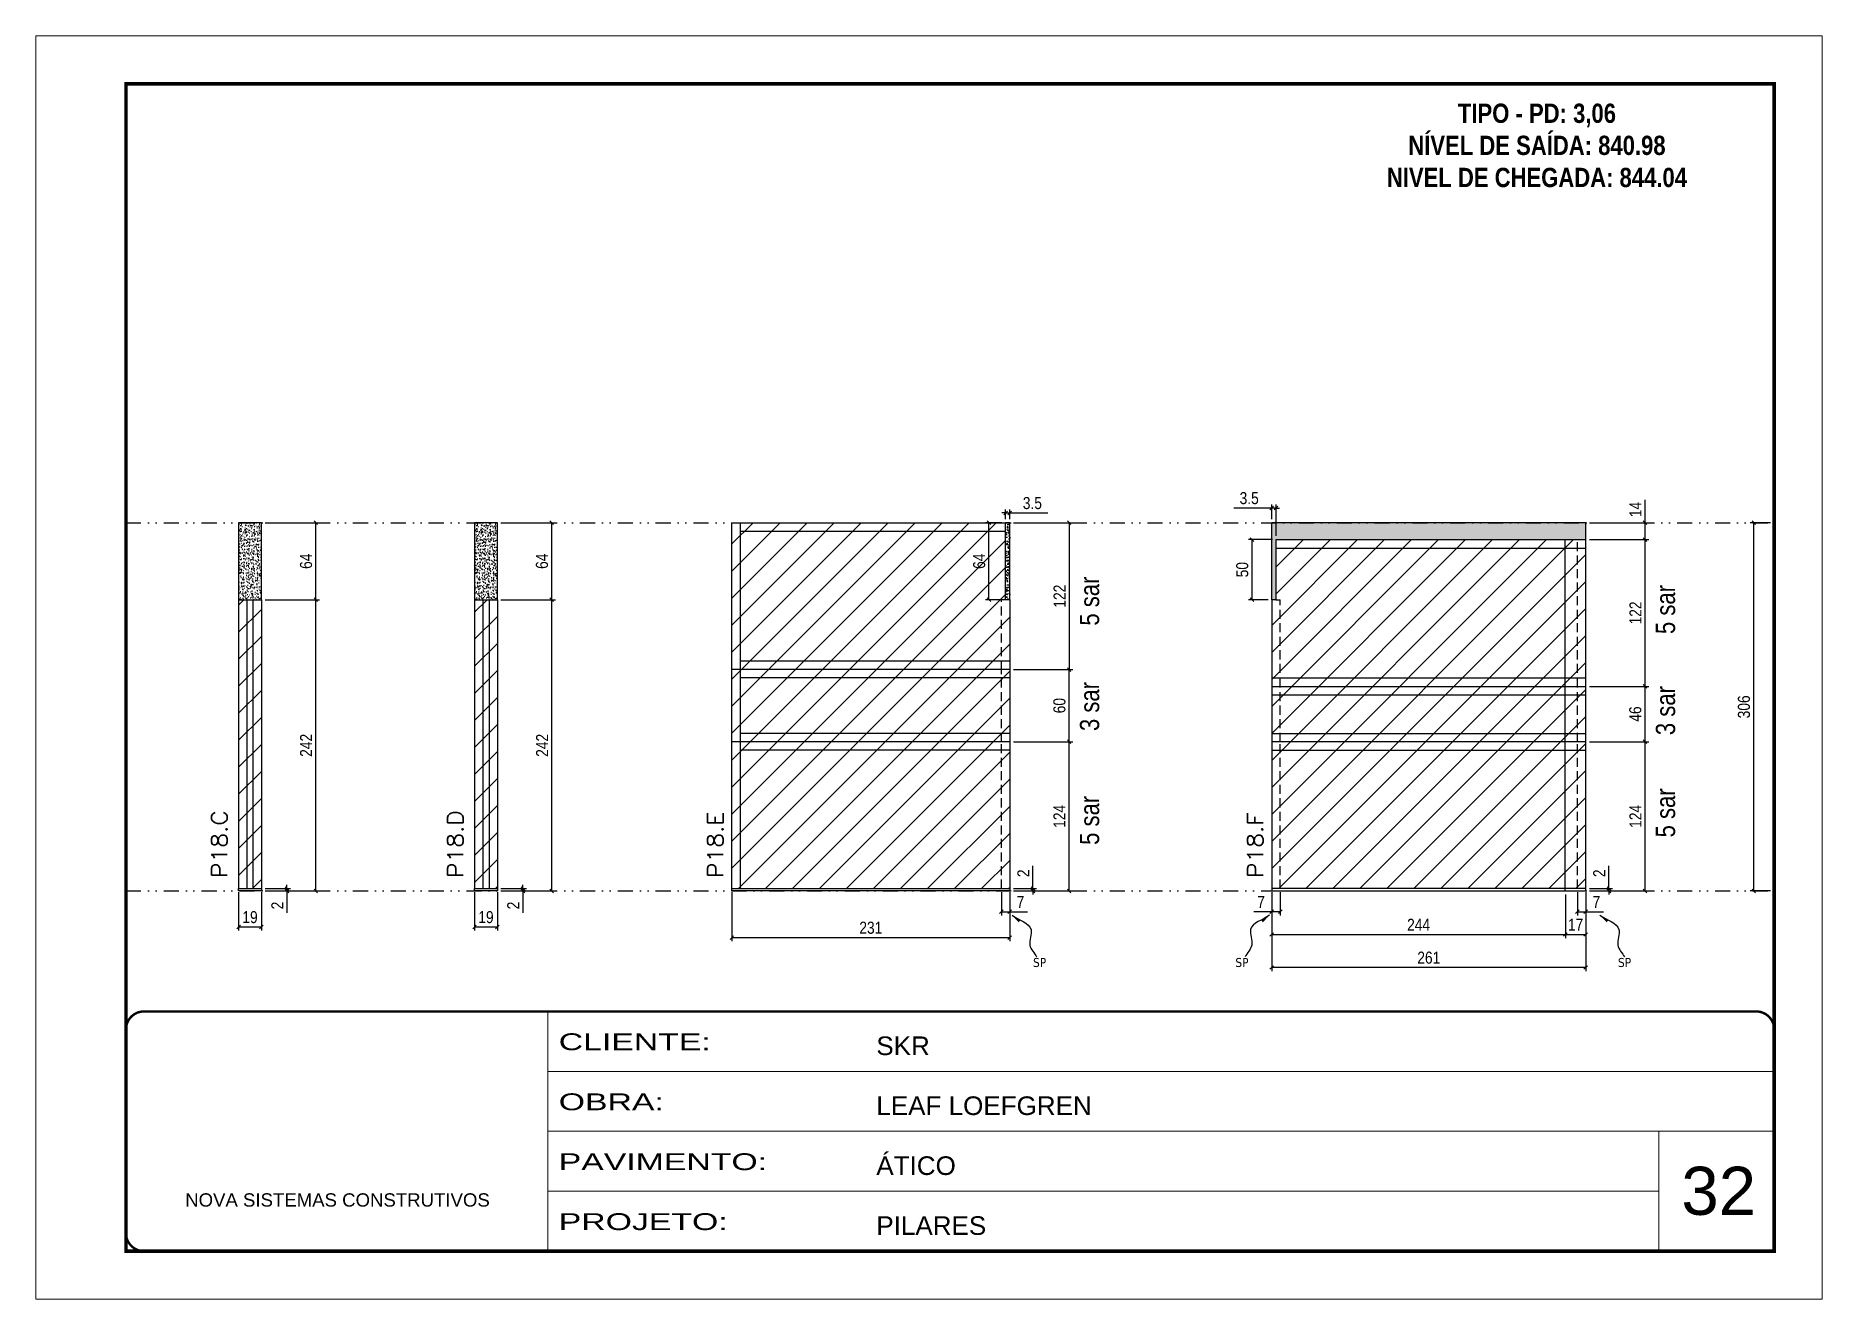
# Model space of a CAD drawing. Extents: x 14400 to 27878, y -21631 to 6985.
# Drawn here: x 19182 to 20667, y -2105 to -1055 of the extents above; entities that cross this region are included whole.
import ezdxf

# ---------------------------------------------------------------- set-up
doc = ezdxf.new("R2010")
doc.units = 0
for name, pattern in [('CONTINUO', [0]), ('DASHED', [0.75, 0.5, -0.25]), ('DIVIDE2', [0.625, 0.25, -0.125, 0, -0.125, 0, -0.125]), ('HIDDEN', [0.375, 0.25, -0.125])]:
    doc.linetypes.add(name, pattern=pattern)
for name, color, linetype, lineweight in [('CARIMBO', 255, 'Continuous', 9), ('Folhas', 255, 'Continuous', 9), ('Hachura', 251, 'Continuous', 9), ('SARRAFO DE PRESSAO', 251, 'DASHED', 9), ('Texto Seção', 7, 'Continuous', 15)]:
    doc.layers.add(name, color=color, linetype=linetype, lineweight=lineweight)
for name, color, linetype in [('COTA', 241, 'Continuous'), ('NOMENCLATURA', 7, 'Continuous'), ('Nível', 160, 'Continuous'), ('Painéis', 200, 'Continuous'), ('SARR_2.2x7', 40, 'Continuous'), ('texto', 7, 'Continuous')]:
    doc.layers.add(name, color=color, linetype=linetype)
doc.styles.add('ARIAL', font='arial.ttf')
doc.styles.add('ARIAL_NARROW', font='ARIALN.TTF', dxfattribs={"height": 0.2})
doc.styles.add('COTA TECNICA', font='techl___.ttf', dxfattribs={"height": 10})
doc.styles.add('COTA TECNICA-50', font='techl___.ttf', dxfattribs={"height": 10})
doc.styles.add('REGUA-120', font='ROMANS.shx', dxfattribs={"height": 15})
doc.styles.add('ROMANC', font='techb___.ttf', dxfattribs={"height": 2.5})
doc.styles.get("Standard").update_dxf_attribs({"font": 'arial.ttf'})
doc.styles.add('Tecnologia', font='')
doc.styles.get('Tecnologia').set_extended_font_data('Forgotten Futurist')
doc.dimstyles.new('COTA PAINEL-50', dxfattribs={"dimtxt": 10, "dimasz": 3, "dimexe": 3, "dimexo": 3, "dimgap": 3, "dimtad": 1, "dimdec": 1, "dimzin": 12, "dimdsep": 46, "dimtxsty": 'COTA TECNICA-50', "dimblk1": 'OBLIQUE', "dimblk2": 'OBLIQUE', "dimsah": 1, "dimcen": 0.9, "dimclrd": 4, "dimclre": 4, "dimclrt": 240, "dimadec": 1, "dimazin": 3, "dimtfac": 1, "dimtdec": 1, "dimtmove": 0, "dimatfit": 3, "dimfxl": 1, "dimtolj": 1, "dimtzin": 12, "dimarcsym": 0})
doc.dimstyles.new('PAINEL', dxfattribs={"dimtxt": 10, "dimasz": 3, "dimexe": 3, "dimexo": 3, "dimgap": 3, "dimtad": 1, "dimdec": 1, "dimzin": 12, "dimdsep": 46, "dimtxsty": 'COTA TECNICA', "dimblk1": 'OBLIQUE', "dimblk2": 'OBLIQUE', "dimsah": 1, "dimcen": 0.9, "dimclrd": 4, "dimclre": 4, "dimclrt": 240, "dimadec": 1, "dimazin": 3, "dimtfac": 1, "dimtdec": 1, "dimtmove": 0, "dimatfit": 3, "dimfxl": 1, "dimtolj": 1, "dimtzin": 12, "dimarcsym": 0})
doc.dimstyles.get("Standard").update_dxf_attribs({"dimtxt": 0.18, "dimasz": 0.18, "dimexe": 0.18, "dimexo": 0.0625, "dimgap": 0.09, "dimtad": 0, "dimtih": 1, "dimtoh": 1, "dimdec": 4, "dimzin": 0, "dimdsep": 46, "dimtxsty": 'Standard', "dimcen": 0.09, "dimadec": 0, "dimazin": 0, "dimtfac": 1, "dimtdec": 4, "dimtofl": 0, "dimtmove": 0, "dimatfit": 3, "dimfxl": 1, "dimtolj": 1, "dimtzin": 0, "dimarcsym": 0})
pattern_1 = [(50, (4768.5, 1148.575), (5.4655401, -0.4781726), [0.5715, -6.2865]), (355, (4768.5, 1148.575), (-1.0573026, 5.7317054), [0.4572, -5.0292175]), (100.451445, (4768.9555, 1148.535), (4.4082374, 5.2535326), [0.4857003, -5.3427073]), (46.1842, (4768.5, 1150.099), (8.1323712, -1.2612698), [0.85725, -9.42975]), (96.63556, (4769.178, 1149.994), (7.122124, 7.4227837), [0.7285507, -8.0140682]), (351.18415, (4768.5, 1150.099), (7.122124, 7.4227837), [0.685799, -7.543792]), (21, (4769.262, 1149.718), (4.5484317, -3.067956), [0.5715, -6.2865]), (326, (4769.262, 1149.718), (1.8540609, 5.525639), [0.4572, -5.0292]), (71.451445, (4769.641, 1149.4624), (6.4024926, 2.457683), [0.4857003, -5.3426981]), (37.5, (4768.5, 1148.5751), (0.0926581, 2.53665117), [0, -4.96824, 0, -5.1054, 0, -5.04825]), (7.5, (4768.5, 1148.575), (2.00458988, 3.00541724), [0, -2.91084, 0, -4.85394, 0, -1.92405]), (327.5, (4766.8007, 1148.5751), (4.06771786, -0.17186232), [0, -1.905, 0, -5.9436, 0, -7.8867]), (317.5, (4766.0387, 1148.575), (4.44387544, 0.7627947), [0, -2.4765, 0, -3.94716, 0, -5.6007])]

msp = doc.modelspace()

# ---------------------------------------------------------------- texts
at = {"layer": 'CARIMBO', "style": 'ARIAL'}
msp.add_text('32', height=40, dxfattribs=at).set_placement((20549.828, -2035.155))
at = {"layer": 'NOMENCLATURA', "style": 'ARIAL_NARROW'}
for s, p in [('5 sar', (20065.89, -1545.496)), ('5 sar', (20544.621, -1552.496)), ('3 sar', (20065.89, -1633.101)), ('3 sar', (20544.621, -1636.496)), ('5 sar', (20065.89, -1727.692)), ('5 sar', (20544.621, -1721.496))]:
    msp.add_text(s, height=16, rotation=90, dxfattribs=at).set_placement(p)
at = {"layer": 'NOMENCLATURA', "color": 2, "insert": (20429.806, -1111.713), "char_height": 16, "attachment_point": 2, "style": 'ROMANC'}
msp.add_mtext_dynamic_manual_height_columns('TIPO - PD: 3,06\\PNÍVEL DE SAÍDA: 840.98\\PNIVEL DE CHEGADA: 844.04', width=432.35115, gutter_width=1, heights=[0], dxfattribs=at)
at = {"layer": 'texto', "color": 0, "char_height": 7.5, "attachment_point": 5}
for insert in [(20016.424, -1825.506), (20184.601, -1825.506), (20502.625, -1825.506)]:
    msp.add_mtext('{\\fTahoma|b0|i0|c0|p34;\\C4;SP}', dxfattribs=dict(at, insert=insert))
at = {"layer": 'Texto Seção', "style": 'REGUA-120', "width": 1.1}
for s, p in [('P18.C', (19341.108, -1755.252)), ('P18.D', (19537.283, -1755.252)), ('P18.E', (19753.398, -1755.252)), ('P18.F', (20202.129, -1755.252))]:
    msp.add_text(s, height=13, rotation=90, dxfattribs=at).set_placement(p)

# ---------------------------------------------------------------- blocks, each defined once
blk = doc.blocks.new('9999999999')
at = {"color": 30, "linetype": 'CONTINUO'}
for p, q in [((98564.6, 34230.2), (98564.6, 34429.4)), ((98564.6, 34379.6), (99584, 34379.6)), ((98564.6, 34329.8), (99488, 34329.8)), ((99584, 34329.8), (99488, 34329.8)), ((99488, 34329.8), (99488, 34230.2)), ((98564.6, 34280), (99488, 34280))]:
    blk.add_line(p, q, dxfattribs=at)
at = {"color": 30, "linetype": 'CONTINUO', "const_width": 2}
blk.add_lwpolyline([(99584, 34230.2), (99584, 34414.4, 0.414214), (99569, 34429.4), (98229, 34429.4, 0.414214), (98214, 34414.4), (98214, 34245.2, 0.414214), (98229, 34230.2), (99584, 34230.2)], format="xyb", dxfattribs=at)
at = {"layer": 'Folhas'}
blk.add_lwpolyline([(98139, 34190.2), (99624, 34190.2), (99624, 35240.2), (98139, 35240.2)], close=True, dxfattribs=at)
at = {"layer": 'Folhas', "color": 30, "const_width": 3}
blk.add_lwpolyline([(98214, 34230.2), (99584, 34230.2), (99584, 35200.2), (98214, 35200.2)], close=True, dxfattribs=at)
at = {"color": 7, "linetype": 'Continuous', "ltscale": 5, "style": 'ARIAL'}
for s, height, p in [('SKR', 15.48, (98837.7, 34393.1)), ('LEAF LOEFGREN', 15.483, (98837.7, 34343.3)), ('ÁTICO', 15.48, (98837.7, 34293.5)), ('NOVA SISTEMAS CONSTRUTIVOS', 11.059, (98263.2, 34267.2)), ('PILARES', 15.48, (98837.7, 34243.7))]:
    blk.add_text(s, height=height, dxfattribs=at).set_placement(p)
at = {"layer": 'Folhas', "color": 7, "style": 'Tecnologia', "width": 1.5}
for s, p in [('CLIENTE:', (98573.7, 34397.2)), ('OBRA:', (98573.7, 34347.3)), ('PAVIMENTO:', (98573.7, 34297.5)), ('PROJETO:', (98573.7, 34247.7))]:
    blk.add_text(s, height=14, dxfattribs=at).set_placement(p)
blk = doc.blocks.new('_Oblique')
at = {"color": 0, "linetype": 'ByBlock', "lineweight": -2}
blk.add_line((-0.5, -0.5), (0.5, 0.5), dxfattribs=at)
blk = doc.blocks.new('*D1845')
at = {"layer": 'COTA', "color": 4, "lineweight": -2, "transparency": 16777216}
for p, q in [((20209.4, -1767), (20209.4, -1832.6)), ((20470.4, -1767), (20470.4, -1832.6)), ((20470.4, -1829.6), (20209.4, -1829.6))]:
    blk.add_line(p, q, dxfattribs=at)
at = {"layer": 'Defpoints', "color": 0, "transparency": 16777216}
for p in [(20209.4, -1764), (20470.4, -1764), (20209.4, -1829.6)]:
    blk.add_point(p, dxfattribs=at)
at = {"layer": 'COTA', "color": 4, "lineweight": -2, "transparency": 16777216, "xscale": 3, "yscale": 3, "zscale": 3, "rotation": 180}
blk.add_blockref('_Oblique', (20209.4, -1829.6), dxfattribs=at)
at = {"layer": 'COTA', "color": 4, "lineweight": -2, "transparency": 16777216, "xscale": 3, "yscale": 3, "zscale": 3}
blk.add_blockref('_Oblique', (20470.4, -1829.6), dxfattribs=at)
at = {"layer": 'COTA', "color": 240, "transparency": 16777216, "insert": (20339.9, -1821.5), "char_height": 10, "attachment_point": 5, "style": 'COTA TECNICA'}
blk.add_mtext('\\A1;261', dxfattribs=at)
blk = doc.blocks.new('*D1846')
at = {"layer": 'COTA', "color": 4, "lineweight": -2, "transparency": 16777216}
for p, q in [((20463.4, -1767), (20463.4, -1786.3)), ((20470.4, -1769), (20470.4, -1786.3)), ((20463.4, -1783.3), (20470.4, -1783.3)), ((20470.4, -1783.3), (20485.1, -1783.3))]:
    blk.add_line(p, q, dxfattribs=at)
at = {"layer": 'Defpoints', "color": 0, "transparency": 16777216}
for p in [(20463.4, -1764), (20470.4, -1766), (20470.4, -1783.3)]:
    blk.add_point(p, dxfattribs=at)
at = {"layer": 'COTA', "color": 4, "lineweight": -2, "transparency": 16777216, "xscale": 3, "yscale": 3, "zscale": 3, "rotation": 180}
blk.add_blockref('_Oblique', (20463.4, -1783.3), dxfattribs=at)
at = {"layer": 'COTA', "color": 4, "lineweight": -2, "transparency": 16777216, "xscale": 3, "yscale": 3, "zscale": 3}
blk.add_blockref('_Oblique', (20470.4, -1783.3), dxfattribs=at)
at = {"layer": 'COTA', "color": 240, "transparency": 16777216, "insert": (20479.2, -1775.2), "char_height": 10, "attachment_point": 5, "style": 'COTA TECNICA-50'}
blk.add_mtext('\\A1;7', dxfattribs=at)
blk = doc.blocks.new('*D1847')
at = {"layer": 'COTA', "color": 4, "lineweight": -2, "transparency": 16777216}
for p, q in [((20216.4, -1767), (20216.4, -1786.3)), ((20209.4, -1769), (20209.4, -1786.3)), ((20209.4, -1783.3), (20194.6, -1783.3)), ((20216.4, -1783.3), (20209.4, -1783.3))]:
    blk.add_line(p, q, dxfattribs=at)
at = {"layer": 'Defpoints', "color": 0, "transparency": 16777216}
for p in [(20209.4, -1766), (20216.4, -1764), (20209.4, -1783.3)]:
    blk.add_point(p, dxfattribs=at)
at = {"layer": 'COTA', "color": 4, "lineweight": -2, "transparency": 16777216, "xscale": 3, "yscale": 3, "zscale": 3, "rotation": 180}
blk.add_blockref('_Oblique', (20209.4, -1783.3), dxfattribs=at)
at = {"layer": 'COTA', "color": 4, "lineweight": -2, "transparency": 16777216, "xscale": 3, "yscale": 3, "zscale": 3}
blk.add_blockref('_Oblique', (20216.4, -1783.3), dxfattribs=at)
at = {"layer": 'COTA', "color": 240, "transparency": 16777216, "insert": (20200.5, -1775.2), "char_height": 10, "attachment_point": 5, "style": 'COTA TECNICA-50'}
blk.add_mtext('\\A1;7', dxfattribs=at)
blk = doc.blocks.new('*D1848')
at = {"layer": 'COTA', "color": 4, "lineweight": -2, "transparency": 16777216}
for p, q in [((20489.6, -1764), (20489.6, -1745.2)), ((20473.4, -1764), (20492.6, -1764)), ((20473.4, -1766), (20492.6, -1766)), ((20489.6, -1766), (20489.6, -1764)), ((20489.6, -1766), (20489.6, -1769))]:
    blk.add_line(p, q, dxfattribs=at)
at = {"layer": 'Defpoints', "color": 0, "transparency": 16777216}
for p in [(20470.4, -1764), (20470.4, -1766), (20489.6, -1766)]:
    blk.add_point(p, dxfattribs=at)
at = {"layer": 'COTA', "color": 4, "lineweight": -2, "transparency": 16777216, "xscale": 3, "yscale": 3, "zscale": 3}
for p, rotation in [((20489.6, -1764), 270), ((20489.6, -1766), 90)]:
    blk.add_blockref('_Oblique', p, dxfattribs=dict(at, rotation=rotation))
at = {"layer": 'COTA', "color": 240, "transparency": 16777216, "insert": (20481.6, -1751.3), "char_height": 10, "attachment_point": 5, "rotation": 90, "style": 'COTA TECNICA-50'}
blk.add_mtext('\\A1;2', dxfattribs=at)
blk = doc.blocks.new('*D1849')
at = {"layer": 'COTA', "color": 4, "lineweight": -2, "transparency": 16777216}
for p, q in [((20453.4, -1769), (20453.4, -1805.2)), ((20470.4, -1769), (20470.4, -1805.2)), ((20453.4, -1802.2), (20470.4, -1802.2))]:
    blk.add_line(p, q, dxfattribs=at)
at = {"layer": 'Defpoints', "color": 0, "transparency": 16777216}
for p in [(20453.4, -1766), (20470.4, -1766), (20470.4, -1802.2)]:
    blk.add_point(p, dxfattribs=at)
at = {"layer": 'COTA', "color": 4, "lineweight": -2, "transparency": 16777216, "xscale": 3, "yscale": 3, "zscale": 3, "rotation": 180}
blk.add_blockref('_Oblique', (20453.4, -1802.2), dxfattribs=at)
at = {"layer": 'COTA', "color": 4, "lineweight": -2, "transparency": 16777216, "xscale": 3, "yscale": 3, "zscale": 3}
blk.add_blockref('_Oblique', (20470.4, -1802.2), dxfattribs=at)
at = {"layer": 'COTA', "color": 240, "transparency": 16777216, "insert": (20461.9, -1794.1), "char_height": 10, "attachment_point": 5, "style": 'COTA TECNICA'}
blk.add_mtext('\\A1;17', dxfattribs=at)
blk = doc.blocks.new('*D1850')
at = {"layer": 'COTA', "color": 4, "lineweight": -2, "transparency": 16777216}
for p, q in [((20209.4, -1769), (20209.4, -1805.2)), ((20453.4, -1769), (20453.4, -1805.2)), ((20209.4, -1802.2), (20453.4, -1802.2))]:
    blk.add_line(p, q, dxfattribs=at)
at = {"layer": 'Defpoints', "color": 0, "transparency": 16777216}
for p in [(20209.4, -1766), (20453.4, -1766), (20453.4, -1802.2)]:
    blk.add_point(p, dxfattribs=at)
at = {"layer": 'COTA', "color": 4, "lineweight": -2, "transparency": 16777216, "xscale": 3, "yscale": 3, "zscale": 3, "rotation": 180}
blk.add_blockref('_Oblique', (20209.4, -1802.2), dxfattribs=at)
at = {"layer": 'COTA', "color": 4, "lineweight": -2, "transparency": 16777216, "xscale": 3, "yscale": 3, "zscale": 3}
blk.add_blockref('_Oblique', (20453.4, -1802.2), dxfattribs=at)
at = {"layer": 'COTA', "color": 240, "transparency": 16777216, "insert": (20331.4, -1794.1), "char_height": 10, "attachment_point": 5, "style": 'COTA TECNICA'}
blk.add_mtext('\\A1;244', dxfattribs=at)
blk = doc.blocks.new('*D1851')
at = {"layer": 'COTA', "color": 4, "lineweight": -2, "transparency": 16777216}
for p, q in [((19760.6, -1767), (19760.6, -1807.8)), ((19991.6, -1767), (19991.6, -1807.8)), ((19760.6, -1804.8), (19991.6, -1804.8))]:
    blk.add_line(p, q, dxfattribs=at)
at = {"layer": 'Defpoints', "color": 0, "transparency": 16777216}
for p in [(19760.6, -1764), (19991.6, -1764), (19991.6, -1804.8)]:
    blk.add_point(p, dxfattribs=at)
at = {"layer": 'COTA', "color": 4, "lineweight": -2, "transparency": 16777216, "xscale": 3, "yscale": 3, "zscale": 3, "rotation": 180}
blk.add_blockref('_Oblique', (19760.6, -1804.8), dxfattribs=at)
at = {"layer": 'COTA', "color": 4, "lineweight": -2, "transparency": 16777216, "xscale": 3, "yscale": 3, "zscale": 3}
blk.add_blockref('_Oblique', (19991.6, -1804.8), dxfattribs=at)
at = {"layer": 'COTA', "color": 240, "transparency": 16777216, "insert": (19876.1, -1796.6), "char_height": 10, "attachment_point": 5, "style": 'COTA TECNICA'}
blk.add_mtext('\\A1;231', dxfattribs=at)
blk = doc.blocks.new('*D1852')
at = {"layer": 'COTA', "color": 4, "lineweight": -2, "transparency": 16777216}
for p, q in [((19984.6, -1767), (19984.6, -1786.3)), ((19991.6, -1769), (19991.6, -1786.3)), ((19984.6, -1783.3), (19991.6, -1783.3)), ((19991.6, -1783.3), (20006.4, -1783.3))]:
    blk.add_line(p, q, dxfattribs=at)
at = {"layer": 'Defpoints', "color": 0, "transparency": 16777216}
for p in [(19984.6, -1764), (19991.6, -1766), (19991.6, -1783.3)]:
    blk.add_point(p, dxfattribs=at)
at = {"layer": 'COTA', "color": 4, "lineweight": -2, "transparency": 16777216, "xscale": 3, "yscale": 3, "zscale": 3, "rotation": 180}
blk.add_blockref('_Oblique', (19984.6, -1783.3), dxfattribs=at)
at = {"layer": 'COTA', "color": 4, "lineweight": -2, "transparency": 16777216, "xscale": 3, "yscale": 3, "zscale": 3}
blk.add_blockref('_Oblique', (19991.6, -1783.3), dxfattribs=at)
at = {"layer": 'COTA', "color": 240, "transparency": 16777216, "insert": (20000.5, -1775.2), "char_height": 10, "attachment_point": 5, "style": 'COTA TECNICA-50'}
blk.add_mtext('\\A1;7', dxfattribs=at)
blk = doc.blocks.new('*D1853')
at = {"layer": 'COTA', "color": 4, "lineweight": -2, "transparency": 16777216}
for p, q in [((20010.9, -1764), (20010.9, -1745.2)), ((19994.6, -1764), (20013.9, -1764)), ((19994.6, -1766), (20013.9, -1766)), ((20010.9, -1766), (20010.9, -1764)), ((20010.9, -1766), (20010.9, -1769))]:
    blk.add_line(p, q, dxfattribs=at)
at = {"layer": 'Defpoints', "color": 0, "transparency": 16777216}
for p in [(19991.6, -1764), (19991.6, -1766), (20010.9, -1766)]:
    blk.add_point(p, dxfattribs=at)
at = {"layer": 'COTA', "color": 4, "lineweight": -2, "transparency": 16777216, "xscale": 3, "yscale": 3, "zscale": 3}
for p, rotation in [((20010.9, -1764), 270), ((20010.9, -1766), 90)]:
    blk.add_blockref('_Oblique', p, dxfattribs=dict(at, rotation=rotation))
at = {"layer": 'COTA', "color": 240, "transparency": 16777216, "insert": (20002.9, -1751.3), "char_height": 10, "attachment_point": 5, "rotation": 90, "style": 'COTA TECNICA-50'}
blk.add_mtext('\\A1;2', dxfattribs=at)
blk = doc.blocks.new('*D1854')
at = {"layer": 'COTA', "color": 4, "lineweight": -2, "transparency": 16777216}
for p, q in [((19994.6, -1642), (20044, -1642)), ((20041, -1766), (20041, -1642)), ((19994.6, -1766), (20044, -1766))]:
    blk.add_line(p, q, dxfattribs=at)
at = {"layer": 'Defpoints', "color": 0, "transparency": 16777216}
for p in [(19991.6, -1642), (20041, -1642), (19991.6, -1766)]:
    blk.add_point(p, dxfattribs=at)
at = {"layer": 'COTA', "color": 4, "lineweight": -2, "transparency": 16777216, "xscale": 3, "yscale": 3, "zscale": 3}
for p, rotation in [((20041, -1642), 90), ((20041, -1766), 270)]:
    blk.add_blockref('_Oblique', p, dxfattribs=dict(at, rotation=rotation))
at = {"layer": 'COTA', "color": 240, "transparency": 16777216, "insert": (20032.9, -1704), "char_height": 10, "attachment_point": 5, "rotation": 90, "style": 'COTA TECNICA'}
blk.add_mtext('\\A1;124', dxfattribs=at)
blk = doc.blocks.new('*D1855')
at = {"layer": 'COTA', "color": 4, "lineweight": -2, "transparency": 16777216}
for p, q in [((20473.4, -1642), (20522.7, -1642)), ((20519.7, -1766), (20519.7, -1642)), ((20473.4, -1766), (20522.7, -1766))]:
    blk.add_line(p, q, dxfattribs=at)
at = {"layer": 'Defpoints', "color": 0, "transparency": 16777216}
for p in [(20470.4, -1642), (20519.7, -1642), (20470.4, -1766)]:
    blk.add_point(p, dxfattribs=at)
at = {"layer": 'COTA', "color": 4, "lineweight": -2, "transparency": 16777216, "xscale": 3, "yscale": 3, "zscale": 3}
for p, rotation in [((20519.7, -1642), 90), ((20519.7, -1766), 270)]:
    blk.add_blockref('_Oblique', p, dxfattribs=dict(at, rotation=rotation))
at = {"layer": 'COTA', "color": 240, "transparency": 16777216, "insert": (20511.7, -1704), "char_height": 10, "attachment_point": 5, "rotation": 90, "style": 'COTA TECNICA'}
blk.add_mtext('\\A1;124', dxfattribs=at)
blk = doc.blocks.new('*D1856')
at = {"layer": 'COTA', "color": 4, "lineweight": -2, "transparency": 16777216}
for p, q in [((19994.6, -1582), (20044, -1582)), ((20041, -1642), (20041, -1582)), ((19994.6, -1642), (20044, -1642))]:
    blk.add_line(p, q, dxfattribs=at)
at = {"layer": 'Defpoints', "color": 0, "transparency": 16777216}
for p in [(19991.6, -1582), (20041, -1582), (19991.6, -1642)]:
    blk.add_point(p, dxfattribs=at)
at = {"layer": 'COTA', "color": 4, "lineweight": -2, "transparency": 16777216, "xscale": 3, "yscale": 3, "zscale": 3}
for p, rotation in [((20041, -1582), 90), ((20041, -1642), 270)]:
    blk.add_blockref('_Oblique', p, dxfattribs=dict(at, rotation=rotation))
at = {"layer": 'COTA', "color": 240, "transparency": 16777216, "insert": (20032.9, -1612), "char_height": 10, "attachment_point": 5, "rotation": 90, "style": 'COTA TECNICA'}
blk.add_mtext('\\A1;60', dxfattribs=at)
blk = doc.blocks.new('*D1857')
at = {"layer": 'COTA', "color": 4, "lineweight": -2, "transparency": 16777216}
for p, q in [((20209.9, -1474), (20190, -1474)), ((20193, -1524), (20193, -1474)), ((20206.4, -1524), (20190, -1524))]:
    blk.add_line(p, q, dxfattribs=at)
at = {"layer": 'Defpoints', "color": 0, "transparency": 16777216}
for p in [(20193, -1474), (20212.9, -1474), (20209.4, -1524)]:
    blk.add_point(p, dxfattribs=at)
at = {"layer": 'COTA', "color": 4, "lineweight": -2, "transparency": 16777216, "xscale": 3, "yscale": 3, "zscale": 3}
for p, rotation in [((20193, -1474), 90), ((20193, -1524), 270)]:
    blk.add_blockref('_Oblique', p, dxfattribs=dict(at, rotation=rotation))
at = {"layer": 'COTA', "color": 240, "transparency": 16777216, "insert": (20184.9, -1499), "char_height": 10, "attachment_point": 5, "rotation": 90, "style": 'COTA TECNICA'}
blk.add_mtext('\\A1;50', dxfattribs=at)
blk = doc.blocks.new('*D1858')
at = {"layer": 'COTA', "color": 4, "lineweight": -2, "transparency": 16777216}
for p, q in [((20209.4, -1447.8), (20177.8, -1447.8)), ((20209.4, -1457), (20209.4, -1444.8)), ((20212.9, -1447.8), (20209.4, -1447.8)), ((20212.9, -1471), (20212.9, -1444.8)), ((20212.9, -1447.8), (20215.9, -1447.8))]:
    blk.add_line(p, q, dxfattribs=at)
at = {"layer": 'Defpoints', "color": 0, "transparency": 16777216}
for p in [(20209.4, -1447.8), (20209.4, -1460), (20212.9, -1474)]:
    blk.add_point(p, dxfattribs=at)
at = {"layer": 'COTA', "color": 4, "lineweight": -2, "transparency": 16777216, "xscale": 3, "yscale": 3, "zscale": 3}
blk.add_blockref('_Oblique', (20209.4, -1447.8), dxfattribs=at)
at = {"layer": 'COTA', "color": 4, "lineweight": -2, "transparency": 16777216, "xscale": 3, "yscale": 3, "zscale": 3, "rotation": 180}
blk.add_blockref('_Oblique', (20212.9, -1447.8), dxfattribs=at)
at = {"layer": 'COTA', "color": 240, "transparency": 16777216, "insert": (20190.6, -1439.6), "char_height": 10, "attachment_point": 5, "style": 'COTA TECNICA'}
blk.add_mtext('\\A1;3.5', dxfattribs=at)
blk = doc.blocks.new('*D1872')
at = {"layer": 'COTA', "color": 4, "lineweight": -2, "transparency": 16777216}
for p, q in [((20624, -1460), (20607.1, -1460)), ((20610.1, -1766), (20610.1, -1460)), ((20624, -1766), (20607.1, -1766))]:
    blk.add_line(p, q, dxfattribs=at)
at = {"layer": 'Defpoints', "color": 0, "transparency": 16777216}
for p in [(20610.1, -1460), (20627, -1460), (20627, -1766)]:
    blk.add_point(p, dxfattribs=at)
at = {"layer": 'COTA', "color": 4, "lineweight": -2, "transparency": 16777216, "xscale": 3, "yscale": 3, "zscale": 3}
for p, rotation in [((20610.1, -1460), 90), ((20610.1, -1766), 270)]:
    blk.add_blockref('_Oblique', p, dxfattribs=dict(at, rotation=rotation))
at = {"layer": 'COTA', "color": 240, "transparency": 16777216, "insert": (20601.9, -1613), "char_height": 10, "attachment_point": 5, "rotation": 90, "style": 'COTA TECNICA'}
blk.add_mtext('\\A1;306', dxfattribs=at)
blk = doc.blocks.new('*D1873')
at = {"layer": 'COTA', "color": 4, "lineweight": -2, "transparency": 16777216}
for p, q in [((19350.6, -1767), (19350.6, -1798.9)), ((19369.6, -1767), (19369.6, -1798.9)), ((19350.6, -1795.9), (19369.6, -1795.9))]:
    blk.add_line(p, q, dxfattribs=at)
at = {"layer": 'Defpoints', "color": 0, "transparency": 16777216}
for p in [(19350.6, -1764), (19369.6, -1764), (19369.6, -1795.9)]:
    blk.add_point(p, dxfattribs=at)
at = {"layer": 'COTA', "color": 4, "lineweight": -2, "transparency": 16777216, "xscale": 3, "yscale": 3, "zscale": 3, "rotation": 180}
blk.add_blockref('_Oblique', (19350.6, -1795.9), dxfattribs=at)
at = {"layer": 'COTA', "color": 4, "lineweight": -2, "transparency": 16777216, "xscale": 3, "yscale": 3, "zscale": 3}
blk.add_blockref('_Oblique', (19369.6, -1795.9), dxfattribs=at)
at = {"layer": 'COTA', "color": 240, "transparency": 16777216, "insert": (19360.1, -1787.8), "char_height": 10, "attachment_point": 5, "style": 'COTA TECNICA'}
blk.add_mtext('\\A1;19', dxfattribs=at)
blk = doc.blocks.new('*D1874')
at = {"layer": 'COTA', "color": 4, "lineweight": -2, "transparency": 16777216}
for p, q in [((19372.6, -1764), (19393.8, -1764)), ((19372.6, -1766), (19393.8, -1766)), ((19390.8, -1764), (19390.8, -1761)), ((19390.8, -1764), (19390.8, -1766)), ((19390.8, -1766), (19390.8, -1784.1))]:
    blk.add_line(p, q, dxfattribs=at)
at = {"layer": 'Defpoints', "color": 0, "transparency": 16777216}
for p in [(19369.6, -1764), (19369.6, -1766), (19390.8, -1764)]:
    blk.add_point(p, dxfattribs=at)
at = {"layer": 'COTA', "color": 4, "lineweight": -2, "transparency": 16777216, "xscale": 3, "yscale": 3, "zscale": 3}
for p, rotation in [((19390.8, -1764), 270), ((19390.8, -1766), 90)]:
    blk.add_blockref('_Oblique', p, dxfattribs=dict(at, rotation=rotation))
at = {"layer": 'COTA', "color": 240, "transparency": 16777216, "insert": (19382.8, -1778.1), "char_height": 10, "attachment_point": 5, "rotation": 90, "style": 'COTA TECNICA-50'}
blk.add_mtext('\\A1;2', dxfattribs=at)
blk = doc.blocks.new('*D1875')
at = {"layer": 'COTA', "color": 4, "lineweight": -2, "transparency": 16777216}
for p, q in [((19372.6, -1524), (19417.8, -1524)), ((19414.8, -1766), (19414.8, -1524)), ((19372.6, -1766), (19417.8, -1766))]:
    blk.add_line(p, q, dxfattribs=at)
at = {"layer": 'Defpoints', "color": 0, "transparency": 16777216}
for p in [(19369.6, -1524), (19414.8, -1524), (19369.6, -1766)]:
    blk.add_point(p, dxfattribs=at)
at = {"layer": 'COTA', "color": 4, "lineweight": -2, "transparency": 16777216, "xscale": 3, "yscale": 3, "zscale": 3}
for p, rotation in [((19414.8, -1524), 90), ((19414.8, -1766), 270)]:
    blk.add_blockref('_Oblique', p, dxfattribs=dict(at, rotation=rotation))
at = {"layer": 'COTA', "color": 240, "transparency": 16777216, "insert": (19406.7, -1645), "char_height": 10, "attachment_point": 5, "rotation": 90, "style": 'COTA TECNICA-50'}
blk.add_mtext('\\A1;242', dxfattribs=at)
blk = doc.blocks.new('*D1876')
at = {"layer": 'COTA', "color": 4, "lineweight": -2, "transparency": 16777216}
for p, q in [((19372.6, -1460), (19417.8, -1460)), ((19414.8, -1524), (19414.8, -1460)), ((19372.6, -1524), (19417.8, -1524))]:
    blk.add_line(p, q, dxfattribs=at)
at = {"layer": 'Defpoints', "color": 0, "transparency": 16777216}
for p in [(19369.6, -1460), (19414.8, -1460), (19369.6, -1524)]:
    blk.add_point(p, dxfattribs=at)
at = {"layer": 'COTA', "color": 4, "lineweight": -2, "transparency": 16777216, "xscale": 3, "yscale": 3, "zscale": 3}
for p, rotation in [((19414.8, -1460), 90), ((19414.8, -1524), 270)]:
    blk.add_blockref('_Oblique', p, dxfattribs=dict(at, rotation=rotation))
at = {"layer": 'COTA', "color": 240, "transparency": 16777216, "insert": (19406.7, -1492), "char_height": 10, "attachment_point": 5, "rotation": 90, "style": 'COTA TECNICA'}
blk.add_mtext('\\A1;64', dxfattribs=at)
blk = doc.blocks.new('*D1877')
at = {"layer": 'COTA', "color": 4, "lineweight": -2, "transparency": 16777216}
for p, q in [((19546.7, -1767), (19546.7, -1798.9)), ((19565.7, -1767), (19565.7, -1798.9)), ((19546.7, -1795.9), (19565.7, -1795.9))]:
    blk.add_line(p, q, dxfattribs=at)
at = {"layer": 'Defpoints', "color": 0, "transparency": 16777216}
for p in [(19546.7, -1764), (19565.7, -1764), (19565.7, -1795.9)]:
    blk.add_point(p, dxfattribs=at)
at = {"layer": 'COTA', "color": 4, "lineweight": -2, "transparency": 16777216, "xscale": 3, "yscale": 3, "zscale": 3, "rotation": 180}
blk.add_blockref('_Oblique', (19546.7, -1795.9), dxfattribs=at)
at = {"layer": 'COTA', "color": 4, "lineweight": -2, "transparency": 16777216, "xscale": 3, "yscale": 3, "zscale": 3}
blk.add_blockref('_Oblique', (19565.7, -1795.9), dxfattribs=at)
at = {"layer": 'COTA', "color": 240, "transparency": 16777216, "insert": (19556.2, -1787.8), "char_height": 10, "attachment_point": 5, "style": 'COTA TECNICA'}
blk.add_mtext('\\A1;19', dxfattribs=at)
blk = doc.blocks.new('*D1878')
at = {"layer": 'COTA', "color": 4, "lineweight": -2, "transparency": 16777216}
for p, q in [((19568.7, -1764), (19589.9, -1764)), ((19568.7, -1766), (19589.9, -1766)), ((19586.9, -1764), (19586.9, -1761)), ((19586.9, -1764), (19586.9, -1766)), ((19586.9, -1766), (19586.9, -1784.1))]:
    blk.add_line(p, q, dxfattribs=at)
at = {"layer": 'Defpoints', "color": 0, "transparency": 16777216}
for p in [(19565.7, -1764), (19565.7, -1766), (19586.9, -1764)]:
    blk.add_point(p, dxfattribs=at)
at = {"layer": 'COTA', "color": 4, "lineweight": -2, "transparency": 16777216, "xscale": 3, "yscale": 3, "zscale": 3}
for p, rotation in [((19586.9, -1764), 270), ((19586.9, -1766), 90)]:
    blk.add_blockref('_Oblique', p, dxfattribs=dict(at, rotation=rotation))
at = {"layer": 'COTA', "color": 240, "transparency": 16777216, "insert": (19578.9, -1778.1), "char_height": 10, "attachment_point": 5, "rotation": 90, "style": 'COTA TECNICA-50'}
blk.add_mtext('\\A1;2', dxfattribs=at)
blk = doc.blocks.new('*D1879')
at = {"layer": 'COTA', "color": 4, "lineweight": -2, "transparency": 16777216}
for p, q in [((19568.7, -1524), (19613.9, -1524)), ((19610.9, -1766), (19610.9, -1524)), ((19568.7, -1766), (19613.9, -1766))]:
    blk.add_line(p, q, dxfattribs=at)
at = {"layer": 'Defpoints', "color": 0, "transparency": 16777216}
for p in [(19565.7, -1524), (19610.9, -1524), (19565.7, -1766)]:
    blk.add_point(p, dxfattribs=at)
at = {"layer": 'COTA', "color": 4, "lineweight": -2, "transparency": 16777216, "xscale": 3, "yscale": 3, "zscale": 3}
for p, rotation in [((19610.9, -1524), 90), ((19610.9, -1766), 270)]:
    blk.add_blockref('_Oblique', p, dxfattribs=dict(at, rotation=rotation))
at = {"layer": 'COTA', "color": 240, "transparency": 16777216, "insert": (19602.9, -1645), "char_height": 10, "attachment_point": 5, "rotation": 90, "style": 'COTA TECNICA-50'}
blk.add_mtext('\\A1;242', dxfattribs=at)
blk = doc.blocks.new('*D1880')
at = {"layer": 'COTA', "color": 4, "lineweight": -2, "transparency": 16777216}
for p, q in [((19568.7, -1460), (19613.9, -1460)), ((19610.9, -1524), (19610.9, -1460)), ((19568.7, -1524), (19613.9, -1524))]:
    blk.add_line(p, q, dxfattribs=at)
at = {"layer": 'Defpoints', "color": 0, "transparency": 16777216}
for p in [(19565.7, -1460), (19610.9, -1460), (19565.7, -1524)]:
    blk.add_point(p, dxfattribs=at)
at = {"layer": 'COTA', "color": 4, "lineweight": -2, "transparency": 16777216, "xscale": 3, "yscale": 3, "zscale": 3}
for p, rotation in [((19610.9, -1460), 90), ((19610.9, -1524), 270)]:
    blk.add_blockref('_Oblique', p, dxfattribs=dict(at, rotation=rotation))
at = {"layer": 'COTA', "color": 240, "transparency": 16777216, "insert": (19602.8, -1492), "char_height": 10, "attachment_point": 5, "rotation": 90, "style": 'COTA TECNICA'}
blk.add_mtext('\\A1;64', dxfattribs=at)
blk = doc.blocks.new('*D1881')
at = {"layer": 'COTA', "color": 4, "lineweight": -2, "transparency": 16777216}
for p, q in [((19994.6, -1460), (20044, -1460)), ((20041, -1460), (20041, -1582)), ((19994.6, -1582), (20044, -1582))]:
    blk.add_line(p, q, dxfattribs=at)
at = {"layer": 'Defpoints', "color": 0, "transparency": 16777216}
for p in [(19991.6, -1460), (19991.6, -1582), (20041, -1582)]:
    blk.add_point(p, dxfattribs=at)
at = {"layer": 'COTA', "color": 4, "lineweight": -2, "transparency": 16777216, "xscale": 3, "yscale": 3, "zscale": 3}
for p, rotation in [((20041, -1460), 90), ((20041, -1582), 270)]:
    blk.add_blockref('_Oblique', p, dxfattribs=dict(at, rotation=rotation))
at = {"layer": 'COTA', "color": 240, "transparency": 16777216, "insert": (20033, -1521), "char_height": 10, "attachment_point": 5, "rotation": 90, "style": 'COTA TECNICA'}
blk.add_mtext('\\A1;122', dxfattribs=at)
blk = doc.blocks.new('*D1882')
at = {"layer": 'COTA', "color": 4, "lineweight": -2, "transparency": 16777216}
for p, q in [((19988.1, -1451.9), (19985.1, -1451.9)), ((19988.1, -1457), (19988.1, -1448.9)), ((19988.1, -1451.9), (19991.6, -1451.9)), ((19991.6, -1457), (19991.6, -1448.9)), ((19991.6, -1451.9), (20023.3, -1451.9))]:
    blk.add_line(p, q, dxfattribs=at)
at = {"layer": 'Defpoints', "color": 0, "transparency": 16777216}
for p in [(19991.6, -1451.9), (19988.1, -1460), (19991.6, -1460)]:
    blk.add_point(p, dxfattribs=at)
at = {"layer": 'COTA', "color": 4, "lineweight": -2, "transparency": 16777216, "xscale": 3, "yscale": 3, "zscale": 3}
blk.add_blockref('_Oblique', (19988.1, -1451.9), dxfattribs=at)
at = {"layer": 'COTA', "color": 4, "lineweight": -2, "transparency": 16777216, "xscale": 3, "yscale": 3, "zscale": 3, "rotation": 180}
blk.add_blockref('_Oblique', (19991.6, -1451.9), dxfattribs=at)
at = {"layer": 'COTA', "color": 240, "transparency": 16777216, "insert": (20010.4, -1443.7), "char_height": 10, "attachment_point": 5, "style": 'COTA TECNICA'}
blk.add_mtext('\\A1;3.5', dxfattribs=at)
blk = doc.blocks.new('*D1883')
at = {"layer": 'COTA', "color": 4, "lineweight": -2, "transparency": 16777216}
for p, q in [((19985.1, -1460), (19971.3, -1460)), ((19974.3, -1524), (19974.3, -1460)), ((19985.1, -1524), (19971.3, -1524))]:
    blk.add_line(p, q, dxfattribs=at)
at = {"layer": 'Defpoints', "color": 0, "transparency": 16777216}
for p in [(19974.3, -1460), (19988.1, -1460), (19988.1, -1524)]:
    blk.add_point(p, dxfattribs=at)
at = {"layer": 'COTA', "color": 4, "lineweight": -2, "transparency": 16777216, "xscale": 3, "yscale": 3, "zscale": 3}
for p, rotation in [((19974.3, -1460), 90), ((19974.3, -1524), 270)]:
    blk.add_blockref('_Oblique', p, dxfattribs=dict(at, rotation=rotation))
at = {"layer": 'COTA', "color": 240, "transparency": 16777216, "insert": (19966.2, -1492), "char_height": 10, "attachment_point": 5, "rotation": 90, "style": 'COTA TECNICA'}
blk.add_mtext('\\A1;64', dxfattribs=at)
blk = doc.blocks.new('*D1884')
at = {"layer": 'COTA', "color": 4, "lineweight": -2, "transparency": 16777216}
for p, q in [((20473.4, -1596), (20522.7, -1596)), ((20519.7, -1642), (20519.7, -1596)), ((20473.4, -1642), (20522.7, -1642))]:
    blk.add_line(p, q, dxfattribs=at)
at = {"layer": 'Defpoints', "color": 0, "transparency": 16777216}
for p in [(20470.4, -1596), (20519.7, -1596), (20470.4, -1642)]:
    blk.add_point(p, dxfattribs=at)
at = {"layer": 'COTA', "color": 4, "lineweight": -2, "transparency": 16777216, "xscale": 3, "yscale": 3, "zscale": 3}
for p, rotation in [((20519.7, -1596), 90), ((20519.7, -1642), 270)]:
    blk.add_blockref('_Oblique', p, dxfattribs=dict(at, rotation=rotation))
at = {"layer": 'COTA', "color": 240, "transparency": 16777216, "insert": (20511.6, -1619), "char_height": 10, "attachment_point": 5, "rotation": 90, "style": 'COTA TECNICA'}
blk.add_mtext('\\A1;46', dxfattribs=at)
blk = doc.blocks.new('*D1885')
at = {"layer": 'COTA', "color": 4, "lineweight": -2, "transparency": 16777216}
for p, q in [((20473.4, -1474), (20522.7, -1474)), ((20519.7, -1596), (20519.7, -1474)), ((20473.4, -1596), (20522.7, -1596))]:
    blk.add_line(p, q, dxfattribs=at)
at = {"layer": 'Defpoints', "color": 0, "transparency": 16777216}
for p in [(20470.4, -1474), (20519.7, -1474), (20470.4, -1596)]:
    blk.add_point(p, dxfattribs=at)
at = {"layer": 'COTA', "color": 4, "lineweight": -2, "transparency": 16777216, "xscale": 3, "yscale": 3, "zscale": 3}
for p, rotation in [((20519.7, -1474), 90), ((20519.7, -1596), 270)]:
    blk.add_blockref('_Oblique', p, dxfattribs=dict(at, rotation=rotation))
at = {"layer": 'COTA', "color": 240, "transparency": 16777216, "insert": (20511.7, -1535), "char_height": 10, "attachment_point": 5, "rotation": 90, "style": 'COTA TECNICA'}
blk.add_mtext('\\A1;122', dxfattribs=at)
blk = doc.blocks.new('*D1886')
at = {"layer": 'COTA', "color": 4, "lineweight": -2, "transparency": 16777216}
for p, q in [((20519.7, -1460), (20519.7, -1440.9)), ((20473.4, -1460), (20522.7, -1460)), ((20519.7, -1474), (20519.7, -1460)), ((20473.4, -1474), (20522.7, -1474))]:
    blk.add_line(p, q, dxfattribs=at)
at = {"layer": 'Defpoints', "color": 0, "transparency": 16777216}
for p in [(20470.4, -1460), (20519.7, -1460), (20470.4, -1474)]:
    blk.add_point(p, dxfattribs=at)
at = {"layer": 'COTA', "color": 4, "lineweight": -2, "transparency": 16777216, "xscale": 3, "yscale": 3, "zscale": 3}
for p, rotation in [((20519.7, -1460), 90), ((20519.7, -1474), 270)]:
    blk.add_blockref('_Oblique', p, dxfattribs=dict(at, rotation=rotation))
at = {"layer": 'COTA', "color": 240, "transparency": 16777216, "insert": (20511.7, -1449), "char_height": 10, "attachment_point": 5, "rotation": 90, "style": 'COTA TECNICA'}
blk.add_mtext('\\A1;14', dxfattribs=at)

# ---------------------------------------------------------------- dimensions: what is measured, and where the dimension line sits
at = {"layer": 'COTA'}
for base, p1, p2, dimstyle, picture, middle in [((19991.647, -1451.89), (19988.147, -1460.015), (19991.647, -1460.015), 'PAINEL', '*D1882', (20010.45, -1443.67)), ((20209.378, -1447.821), (20212.878, -1474.015), (20209.378, -1460.015), 'PAINEL', '*D1858', (20190.575, -1439.601)), ((19991.647, -1783.257), (19984.647, -1764.015), (19991.647, -1766.015), 'COTA PAINEL-50', '*D1852', (20000.513, -1775.184)), ((20453.378, -1802.195), (20209.378, -1766.015), (20453.378, -1766.015), 'PAINEL', '*D1850', (20331.378, -1794.122)), ((20470.378, -1783.257), (20463.378, -1764.015), (20470.378, -1766.015), 'COTA PAINEL-50', '*D1846', (20479.243, -1775.184))]:
    dim = msp.add_linear_dim(base=base, p1=p1, p2=p2, dimstyle=dimstyle, dxfattribs=at)
    dim.commit()
    dim.dimension.update_dxf_attribs({"geometry": picture, "text_midpoint": middle})
for base, p1, p2, angle, dimstyle, picture, middle in [((20519.745, -1460.015), (20470.378, -1474.015), (20470.378, -1460.015), 90, 'PAINEL', '*D1886', (20511.672, -1448.957)), ((19414.768, -1460.015), (19369.558, -1524.015), (19369.558, -1460.015), 90, 'PAINEL', '*D1876', (19406.666, -1492.015)), ((19610.944, -1460.015), (19565.734, -1524.015), (19565.734, -1460.015), 90, 'PAINEL', '*D1880', (19602.842, -1492.015)), ((19974.324, -1460.015), (19988.147, -1524.015), (19988.147, -1460.015), 90, 'PAINEL', '*D1883', (19966.221, -1492.015)), ((20041.015, -1582.015), (19991.647, -1460.015), (19991.647, -1582.015), 90, 'PAINEL', '*D1881', (20032.956, -1521.015)), ((20610.132, -1460.015), (20626.967, -1766.015), (20626.967, -1460.015), 90, 'PAINEL', '*D1872', (20601.913, -1613.015)), ((20192.986, -1474.015), (20209.378, -1524.015), (20212.878, -1474.015), 90, 'PAINEL', '*D1857', (20184.876, -1499.015)), ((19414.768, -1524.015), (19369.558, -1766.015), (19369.558, -1524.015), 90, 'COTA PAINEL-50', '*D1875', (19406.695, -1645.015)), ((19610.944, -1524.015), (19565.734, -1766.015), (19565.734, -1524.015), 90, 'COTA PAINEL-50', '*D1879', (19602.871, -1645.015)), ((20041.015, -1582.015), (19991.647, -1642.015), (19991.647, -1582.015), 90, 'PAINEL', '*D1856', (20032.912, -1612.015)), ((20519.745, -1596.015), (20470.378, -1642.015), (20470.378, -1596.015), 90, 'PAINEL', '*D1884', (20511.643, -1619.015)), ((20041.015, -1642.015), (19991.647, -1766.015), (19991.647, -1642.015), 90, 'PAINEL', '*D1854', (20032.942, -1704.015)), ((20519.745, -1642.015), (20470.378, -1766.015), (20470.378, -1642.015), 90, 'PAINEL', '*D1855', (20511.672, -1704.015)), ((20209.378, -1783.257), (20216.378, -1764.015), (20209.378, -1766.015), 180, 'COTA PAINEL-50', '*D1847', (20200.512, -1775.184))]:
    dim = msp.add_linear_dim(base=base, p1=p1, p2=p2, angle=angle, dimstyle=dimstyle, dxfattribs=at)
    dim.commit()
    dim.dimension.update_dxf_attribs({"geometry": picture, "text_midpoint": middle})
for base, p1, p2, angle, override, picture, middle in [((20519.745, -1474.015), (20470.378, -1596.015), (20470.378, -1474.015), 90, {"dimtmove": 1}, '*D1885', (20511.687, -1535.015)), ((20209.378, -1829.633), (20470.378, -1764.015), (20209.378, -1764.015), 180, {"dimarcsym": 2}, '*D1845', (20339.878, -1821.53))]:
    dim = msp.add_linear_dim(base=base, p1=p1, p2=p2, angle=angle, dimstyle='PAINEL', override=override, dxfattribs=at)
    dim.commit()
    dim.dimension.update_dxf_attribs({"geometry": picture, "text_midpoint": middle})
for base, p1, p2, picture, middle in [((20010.906, -1766.015), (19991.647, -1764.015), (19991.647, -1766.015), '*D1853', (20010.906, -1751.268)), ((20489.636, -1766.015), (20470.378, -1764.015), (20470.378, -1766.015), '*D1848', (20489.636, -1751.268)), ((19390.751, -1764.015), (19369.558, -1766.015), (19369.558, -1764.015), '*D1874', (19390.751, -1778.071)), ((19586.927, -1764.015), (19565.734, -1766.015), (19565.734, -1764.015), '*D1878', (19586.927, -1778.071))]:
    dim = msp.add_linear_dim(base=base, p1=p1, p2=p2, angle=90, dimstyle='COTA PAINEL-50', dxfattribs=at)
    dim.commit()
    dim.dimension.update_dxf_attribs({"geometry": picture, "text_midpoint": middle, "dimtype": 160})
for base, p1, p2, override, picture, middle in [((19369.558, -1795.91), (19350.558, -1764.015), (19369.558, -1764.015), {"dimarcsym": 2}, '*D1873', (19360.058, -1787.822)), ((19565.734, -1795.91), (19546.734, -1764.015), (19565.734, -1764.015), {"dimarcsym": 2}, '*D1877', (19556.234, -1787.822)), ((19991.647, -1804.838), (19760.647, -1764.015), (19991.647, -1764.015), {"dimarcsym": 2}, '*D1851', (19876.147, -1796.619)), ((20470.378, -1802.195), (20453.378, -1766.015), (20470.378, -1766.015), {"dimtmove": 1}, '*D1849', (20461.878, -1794.122))]:
    dim = msp.add_linear_dim(base=base, p1=p1, p2=p2, dimstyle='PAINEL', override=override, dxfattribs=at)
    dim.commit()
    dim.dimension.update_dxf_attribs({"geometry": picture, "text_midpoint": middle})

# ---------------------------------------------------------------- hatches: boundary and pattern name
at = {"layer": 'COTA'}
h = msp.add_hatch(dxfattribs=at)
h.set_pattern_fill('AR-CONC', color=256, scale=0.03)
h.set_pattern_definition([(50, (3898.124, -4649.3004), (5.4655401, -0.4781726), [0.5715, -6.2865]), (355, (3898.124, -4649.3004), (-1.0573026, 5.7317054), [0.4572, -5.0292175]), (100.451445, (3898.5795, -4649.3403), (4.4082374, 5.2535326), [0.4857003, -5.3427073]), (46.1842, (3898.124, -4647.7764), (8.1323712, -1.2612698), [0.85725, -9.42975]), (96.63556, (3898.802, -4647.8815), (7.122124, 7.4227837), [0.7285507, -8.0140682]), (351.18415, (3898.124, -4647.7764), (7.122124, 7.4227837), [0.685799, -7.543792]), (21, (3898.886, -4648.1574), (4.5484317, -3.067956), [0.5715, -6.2865]), (326, (3898.886, -4648.1574), (1.8540609, 5.525639), [0.4572, -5.0292]), (71.451445, (3899.265, -4648.413), (6.4024926, 2.457683), [0.4857003, -5.3426981]), (37.5, (3898.124, -4649.3004), (0.0926581, 2.53665117), [0, -4.96824, 0, -5.1054, 0, -5.04825]), (7.5, (3898.124, -4649.3004), (2.00458988, 3.00541724), [0, -2.91084, 0, -4.85394, 0, -1.92405]), (327.5, (3896.4248, -4649.3004), (4.06771786, -0.17186232), [0, -1.905, 0, -5.9436, 0, -7.8867]), (317.5, (3895.6628, -4649.3004), (4.44387544, 0.7627947), [0, -2.4765, 0, -3.94716, 0, -5.6007])])
h.paths.add_polyline_path([(19350.558, -1524.015), (19369.558, -1524.015), (19369.558, -1460.015), (19350.558, -1460.015)])
h = msp.add_hatch(dxfattribs=at)
h.set_pattern_fill('AR-CONC', color=256, scale=0.03)
h.set_pattern_definition([(50, (4094.3, -4649.3004), (5.4655401, -0.4781726), [0.5715, -6.2865]), (355, (4094.3, -4649.3004), (-1.0573026, 5.7317054), [0.4572, -5.0292175]), (100.451445, (4094.7553, -4649.3403), (4.4082374, 5.2535326), [0.4857003, -5.3427073]), (46.1842, (4094.3, -4647.7764), (8.1323712, -1.2612698), [0.85725, -9.42975]), (96.63556, (4094.9776, -4647.8815), (7.122124, 7.4227837), [0.7285507, -8.0140682]), (351.18415, (4094.3, -4647.7764), (7.122124, 7.4227837), [0.685799, -7.543792]), (21, (4095.062, -4648.1574), (4.5484317, -3.067956), [0.5715, -6.2865]), (326, (4095.062, -4648.1574), (1.8540609, 5.525639), [0.4572, -5.0292]), (71.451445, (4095.441, -4648.413), (6.4024926, 2.457683), [0.4857003, -5.3426981]), (37.5, (4094.2999, -4649.3004), (0.0926581, 2.53665117), [0, -4.96824, 0, -5.1054, 0, -5.04825]), (7.5, (4094.2999, -4649.3004), (2.00458988, 3.00541724), [0, -2.91084, 0, -4.85394, 0, -1.92405]), (327.5, (4092.6006, -4649.3004), (4.06771786, -0.17186232), [0, -1.905, 0, -5.9436, 0, -7.8867]), (317.5, (4091.8386, -4649.3004), (4.44387544, 0.7627947), [0, -2.4765, 0, -3.94716, 0, -5.6007])])
h.paths.add_polyline_path([(19546.734, -1524.015), (19565.734, -1524.015), (19565.734, -1460.015), (19546.734, -1460.015)])
h = msp.add_hatch(dxfattribs=at)
h.set_pattern_fill('AR-CONC', color=256, scale=0.03)
h.set_pattern_definition(pattern_1)
h.paths.add_polyline_path([(19988.147, -1460.015), (19988.147, -1524.015), (19991.647, -1524.015), (19991.647, -1460.015)])
h = msp.add_hatch(dxfattribs=at)
h.set_pattern_fill('AR-CONC', color=256, scale=0.03)
h.set_pattern_definition(pattern_1)
h.paths.add_polyline_path([(20470.378, -1474.015), (20470.378, -1460.015), (20209.378, -1460.015), (20209.378, -1524.015), (20212.878, -1524.015), (20212.878, -1474.015)])
at = {"layer": 'Hachura'}
h = msp.add_hatch(dxfattribs=at)
h.set_pattern_fill('ANSI31', color=256, scale=5)
h.paths.add_polyline_path([(19369.558, -1524.015), (19350.558, -1524.015), (19350.558, -1764.015), (19369.558, -1764.015)])
h.paths.add_polyline_path([(19565.734, -1524.015), (19546.734, -1524.015), (19546.734, -1764.015), (19565.734, -1764.015)])
h.paths.add_polyline_path([(19991.647, -1524.015), (19988.147, -1524.015), (19988.147, -1460.015), (19760.647, -1460.015), (19760.647, -1582.015), (19991.647, -1582.015)])
h.paths.add_polyline_path([(19991.647, -1582.015), (19760.647, -1582.015), (19760.647, -1642.015), (19991.647, -1642.015)])
h.paths.add_polyline_path([(19991.647, -1642.015), (19760.647, -1642.015), (19760.647, -1764.015), (19991.647, -1764.015)])
h.paths.add_polyline_path([(20453.378, -1642.015), (20209.378, -1642.015), (20209.378, -1764.015), (20453.378, -1764.015)])
h.paths.add_polyline_path([(20453.378, -1596.015), (20209.378, -1596.015), (20209.378, -1642.015), (20453.378, -1642.015)])
h.paths.add_polyline_path([(20453.378, -1474.015), (20212.878, -1474.015), (20212.878, -1524.015), (20209.378, -1524.015), (20209.378, -1596.015), (20453.378, -1596.015)])
h.paths.add_polyline_path([(20470.378, -1474.015), (20453.378, -1474.015), (20453.378, -1596.015), (20470.378, -1596.015)])
h.paths.add_polyline_path([(20470.378, -1596.015), (20453.378, -1596.015), (20453.378, -1642.015), (20470.378, -1642.015)])
h.paths.add_polyline_path([(20470.378, -1642.015), (20453.378, -1642.015), (20453.378, -1764.015), (20470.378, -1764.015)])

# ---------------------------------------------------------------- linework, layer by layer
at = {"layer": 'COTA'}
for p, q in [((19991.647, -1460.015), (19988.147, -1460.015)), ((19991.647, -1524.015), (19991.647, -1460.015)), ((20209.378, -1524.015), (20209.378, -1460.015)), ((20470.378, -1460.015), (20209.378, -1460.015)), ((20470.378, -1474.015), (20470.378, -1460.015)), ((19988.147, -1524.015), (19984.647, -1524.015)), ((20212.878, -1524.015), (20216.378, -1524.015))]:
    msp.add_line(p, q, dxfattribs=at)
for points in [[(19350.558, -1524.015), (19369.558, -1524.015), (19369.558, -1460.015), (19350.558, -1460.015)], [(19546.734, -1524.015), (19565.734, -1524.015), (19565.734, -1460.015), (19546.734, -1460.015)]]:
    msp.add_lwpolyline(points, close=True, dxfattribs=at)
at = {"layer": 'Nível', "color": 4, "linetype": 'DIVIDE2', "ltscale": 50}
for p, q in [((19256.967, -1460.015), (20626.967, -1460.015)), ((19256.967, -1766.015), (20626.967, -1766.015))]:
    msp.add_line(p, q, dxfattribs=at)
at = {"layer": 'Painéis'}
for p, q in [((19760.647, -1764.015), (19760.647, -1460.015)), ((19760.647, -1460.015), (19988.147, -1460.015)), ((19988.147, -1524.015), (19988.147, -1460.015)), ((20212.878, -1474.015), (20470.378, -1474.015)), ((20212.878, -1474.015), (20212.878, -1524.015)), ((20453.378, -1766.015), (20453.378, -1474.015)), ((20470.378, -1764.015), (20470.378, -1474.015)), ((19350.558, -1524.015), (19350.558, -1764.015)), ((19350.558, -1524.015), (19369.558, -1524.015)), ((19369.558, -1524.015), (19369.558, -1764.015)), ((19546.734, -1524.015), (19546.734, -1764.015)), ((19546.734, -1524.015), (19565.734, -1524.015)), ((19565.734, -1524.015), (19565.734, -1764.015)), ((19991.647, -1524.015), (19988.147, -1524.015)), ((19991.647, -1524.015), (19991.647, -1764.015)), ((20209.378, -1524.015), (20209.378, -1764.015)), ((20212.878, -1524.015), (20209.378, -1524.015)), ((19991.647, -1582.015), (19760.647, -1582.015)), ((20209.378, -1596.015), (20470.378, -1596.015)), ((19991.647, -1642.015), (19760.647, -1642.015)), ((20470.378, -1642.015), (20209.378, -1642.015)), ((19350.558, -1764.015), (19369.558, -1764.015)), ((19350.558, -1766.015), (19350.558, -1764.015)), ((19369.558, -1766.015), (19350.558, -1766.015)), ((19369.558, -1764.015), (19369.558, -1766.015)), ((19546.734, -1764.015), (19565.734, -1764.015)), ((19546.734, -1766.015), (19546.734, -1764.015)), ((19565.734, -1766.015), (19546.734, -1766.015)), ((19565.734, -1764.015), (19565.734, -1766.015))]:
    msp.add_line(p, q, dxfattribs=at)
for points in [[(19760.647, -1764.015), (19991.647, -1764.015), (19991.647, -1766.015), (19760.647, -1766.015)], [(20470.378, -1764.015), (20209.378, -1764.015), (20209.378, -1766.015), (20470.378, -1766.015)]]:
    msp.add_lwpolyline(points, close=True, dxfattribs=at)
at = {"layer": 'SARR_2.2x7'}
for p, q in [((19767.647, -1524.015), (19767.647, -1460.015)), ((19767.647, -1467.015), (19988.147, -1467.015)), ((20212.878, -1481.015), (20470.378, -1481.015)), ((19357.558, -1524.015), (19357.558, -1764.015)), ((19362.558, -1524.015), (19362.558, -1764.015)), ((19553.734, -1524.015), (19553.734, -1764.015)), ((19558.734, -1524.015), (19558.734, -1764.015)), ((19767.647, -1642.015), (19767.647, -1524.015)), ((19991.647, -1575.015), (19767.647, -1575.015)), ((19991.647, -1589.015), (19767.647, -1589.015)), ((20209.378, -1589.015), (20470.378, -1589.015)), ((20209.378, -1603.015), (20470.378, -1603.015)), ((19991.647, -1635.015), (19767.647, -1635.015)), ((19767.647, -1764.015), (19767.647, -1642.015)), ((20209.378, -1635.015), (20470.378, -1635.015)), ((19991.647, -1649.015), (19767.647, -1649.015)), ((20209.378, -1649.015), (20470.378, -1649.015))]:
    msp.add_line(p, q, dxfattribs=at)
at = {"layer": 'SARR_2.2x7', "linetype": 'HIDDEN', "ltscale": 30}
for p, q in [((20463.378, -1596.015), (20463.378, -1474.015)), ((19984.647, -1582.015), (19984.647, -1524.015)), ((20216.378, -1596.015), (20216.378, -1524.015)), ((19984.647, -1642.015), (19984.647, -1582.015)), ((20216.378, -1642.015), (20216.378, -1596.015)), ((20463.378, -1642.015), (20463.378, -1596.015)), ((19984.647, -1764.015), (19984.647, -1642.015)), ((20216.378, -1764.015), (20216.378, -1642.015)), ((20463.378, -1764.015), (20463.378, -1642.015))]:
    msp.add_line(p, q, dxfattribs=at)

# ---------------------------------------------------------------- block references
at = {"layer": 'SARRAFO DE PRESSAO', "color": 6, "linetype": 'ByBlock'}
msp.add_blockref('9999999999', (-78957.011, -36295.504), dxfattribs=at)

msp.set_redraw_order([(e.dxf.handle, doc.entitydb.next_handle()) for e in msp.query("TEXT MTEXT ATTDEF DIMENSION ARC_DIMENSION")])  # texts and dimensions are drawn at this point

# ---------------------------------------------------------------- leaders
at = {"layer": 'COTA', "path_type": 1}
for points in [[(19993.476, -1786.196), (20009.261, -1798.031), (20008.336, -1811.037), (20013.889, -1820.819)], [(20207.549, -1786.196), (20191.764, -1798.031), (20192.689, -1811.037), (20187.136, -1820.819)], [(20482.207, -1786.196), (20497.992, -1798.031), (20497.067, -1811.037), (20502.62, -1820.819)]]:
    msp.add_leader(points, dimstyle='Standard', override={"dimasz": 8}, dxfattribs=at)

doc.saveas('drawing.dxf')
